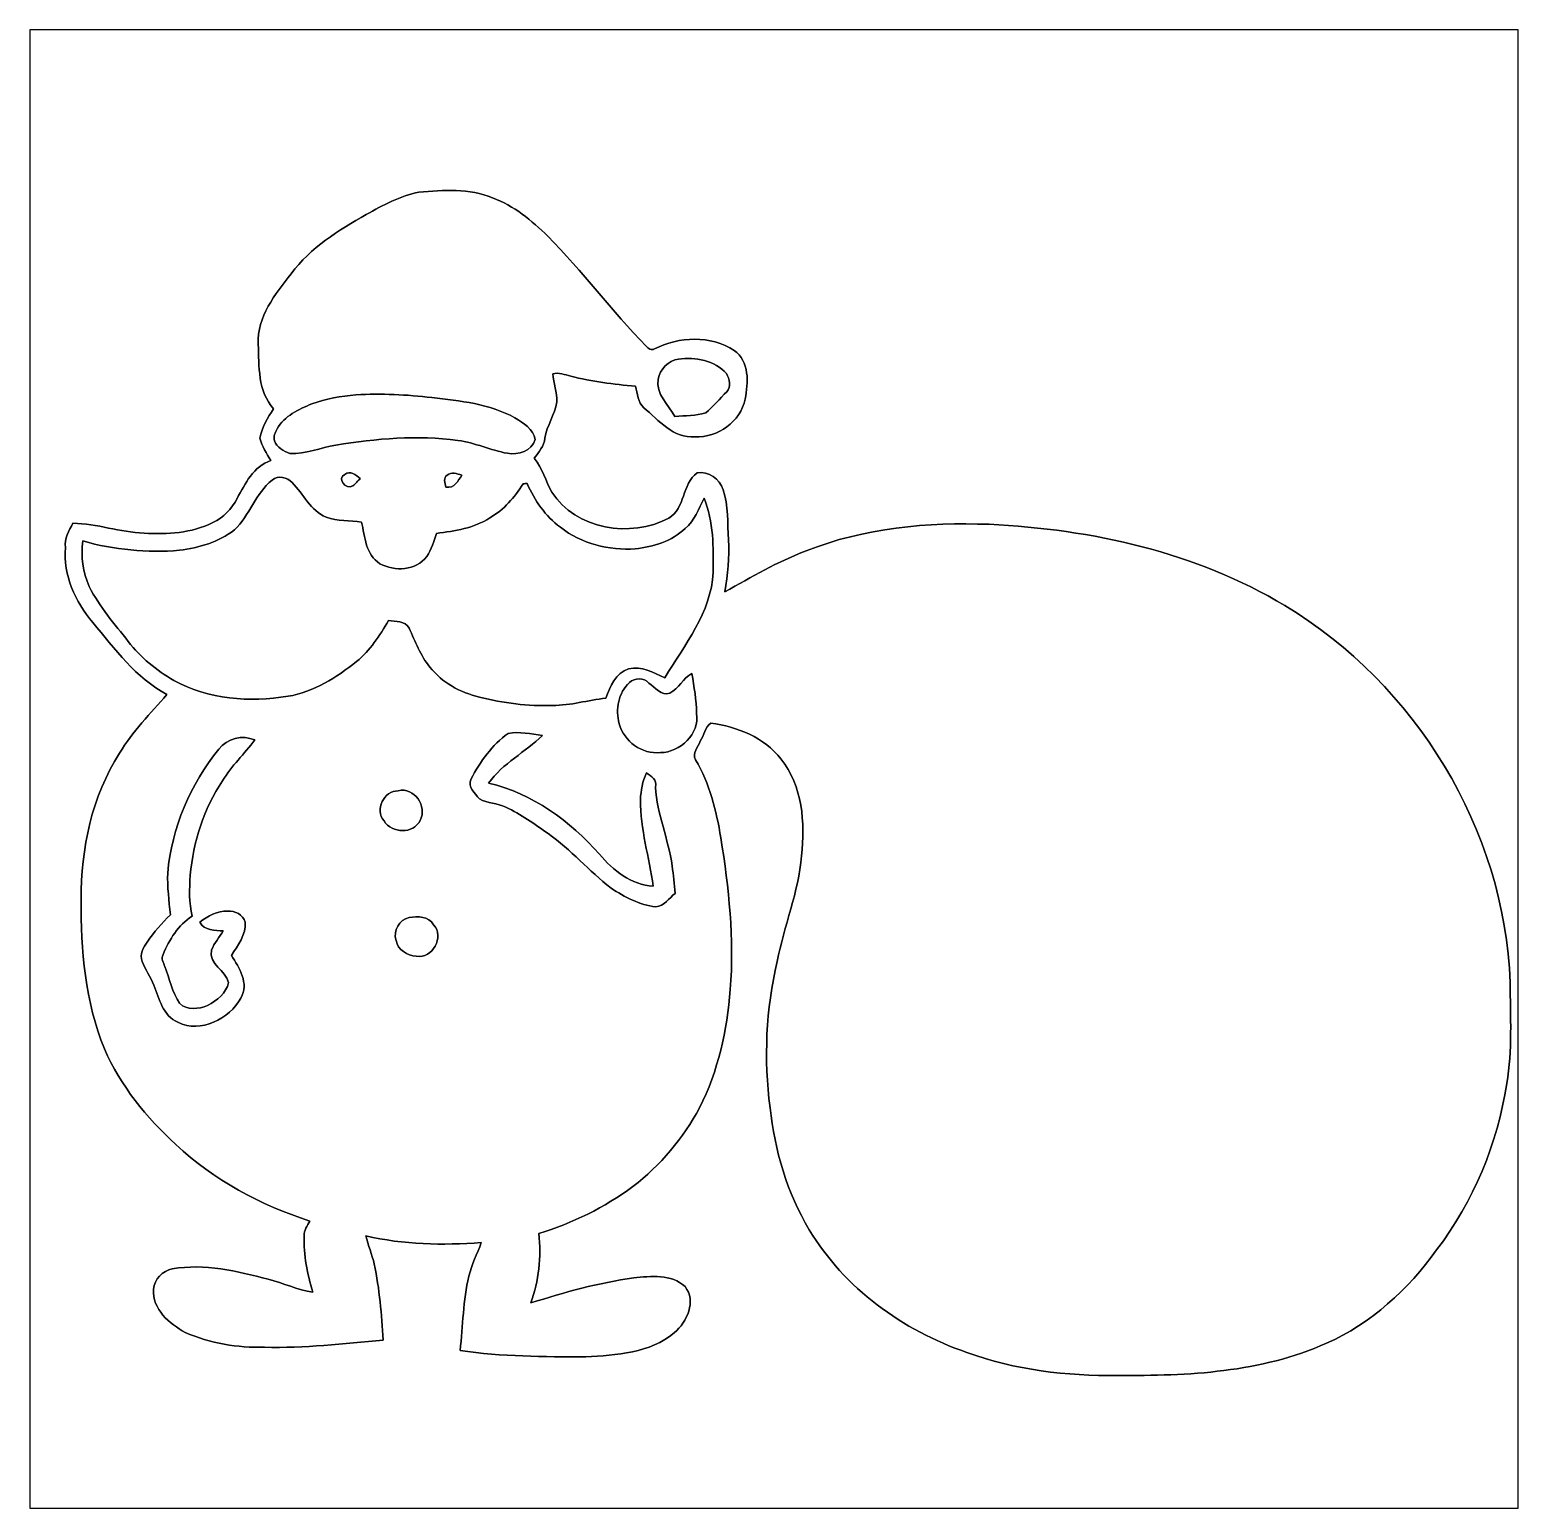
# Model space of a CAD drawing. Header units: centimetres. Extents: x -16.8 to 16.8, y -16.7 to 16.7.
import ezdxf

# ---------------------------------------------------------------- set-up
doc = ezdxf.new("R2010")
doc.units = ezdxf.units.CM
doc.header["$MEASUREMENT"] = 0
doc.layers.add('Layer 1', color=7, linetype='Continuous')

msp = doc.modelspace()

# ---------------------------------------------------------------- linework, layer by layer
at = {"layer": 'Layer 1', "color": 7}
for points, knots in [([(-16.77458, 16.66875), (-16.77458, 16.66875), (16.77458, 16.66875), (16.77458, 16.66875), (16.77458, 16.66875), (16.77458, 16.66875), (16.77458, -16.66875), (16.77458, -16.66875), (16.77458, -16.66875), (16.77458, -16.66875), (-16.77458, -16.66875), (-16.77458, -16.66875), (-16.77458, -16.66875), (-16.77458, -16.66875), (-16.77458, 16.66875), (-16.77458, 16.66875), (-16.77458, 16.66875), (-16.77458, 16.66875), (-16.77458, 16.66875), (-16.77458, 16.66875)], [0, 0, 0, 0, 0.16666667, 0.16666667, 0.16666667, 0.16666667, 0.33333333, 0.33333333, 0.33333333, 0.33333333, 0.5, 0.5, 0.5, 0.5, 0.66666667, 0.66666667, 0.66666667, 0.66666667, 1, 1, 1, 1]), ([(-8.00206, 13.00868), (-8.42574, 12.92013), (-8.8138, 12.71164), (-9.18951, 12.50421), (-9.18951, 12.50421), (-9.81675, 12.14826), (-10.45034, 11.75703), (-10.88461, 11.16683), (-10.88461, 11.16683), (-11.24479, 10.70645), (-11.65401, 10.19916), (-11.62438, 9.57862), (-11.62438, 9.57862), (-11.60815, 9.08544), (-11.63673, 8.51464), (-11.27901, 8.12236), (-11.27901, 8.12236), (-11.41377, 7.9188), (-11.54218, 7.70502), (-11.58593, 7.46019), (-11.58593, 7.46019), (-11.54324, 7.27569), (-11.43423, 7.118), (-11.3411, 6.95572), (-11.3411, 6.95572), (-11.72916, 6.8259), (-11.92142, 6.43855), (-12.10028, 6.09953), (-12.10028, 6.09953), (-12.21811, 5.86528), (-12.41072, 5.6709), (-12.64779, 5.55766), (-12.64779, 5.55766), (-13.12369, 5.31213), (-13.67473, 5.29061), (-14.1986, 5.31742), (-14.1986, 5.31742), (-14.74011, 5.33612), (-15.25799, 5.53473), (-15.80092, 5.54073), (-15.80092, 5.54073), (-15.89299, 5.37175), (-16.00447, 5.19712), (-15.96919, 4.99251), (-15.96919, 4.99251), (-16.03163, 4.36809), (-15.74553, 3.77366), (-15.35606, 3.30588), (-15.35606, 3.30588), (-14.85441, 2.7118), (-14.38769, 2.05105), (-13.68284, 1.68028), (-13.68284, 1.68028), (-14.0522, 1.25095), (-14.46107, 0.84984), (-14.74929, 0.35666), (-14.74929, 0.35666), (-15.37829, -0.61701), (-15.62312, -1.79811), (-15.6143, -2.94569), (-15.6143, -2.94569), (-15.62664, -4.08129), (-15.52363, -5.24722), (-15.09254, -6.30943), (-15.09254, -6.30943), (-14.72847, -7.14093), (-14.14604, -7.85989), (-13.4807, -8.47055), (-13.4807, -8.47055), (-12.62768, -9.27135), (-11.56935, -9.83086), (-10.46304, -10.19387), (-10.46304, -10.19387), (-10.52301, -10.29935), (-10.59427, -10.40271), (-10.59109, -10.53218), (-10.59109, -10.53218), (-10.60591, -10.96151), (-10.51913, -11.38626), (-10.39283, -11.79477), (-10.39283, -11.79477), (-10.73997, -11.74538), (-11.06205, -11.59334), (-11.40001, -11.5062), (-11.40001, -11.5062), (-12.10275, -11.32346), (-12.83229, -11.14213), (-13.56184, -11.27196), (-13.56184, -11.27196), (-13.7795, -11.31711), (-13.96788, -11.50585), (-13.98693, -11.73092), (-13.98693, -11.73092), (-14.01833, -12.17507), (-13.6271, -12.51338), (-13.26868, -12.70282), (-13.26868, -12.70282), (-12.71199, -12.95788), (-12.09181, -13.04854), (-11.48292, -13.03831), (-11.48292, -13.03831), (-10.58898, -13.05807), (-9.69857, -12.96529), (-8.80992, -12.87709), (-8.80992, -12.87709), (-8.84343, -12.30171), (-8.89106, -11.72527), (-9.00994, -11.16048), (-9.00994, -11.16048), (-9.0611, -10.94458), (-9.14718, -10.73926), (-9.20327, -10.52477), (-9.20327, -10.52477), (-8.35096, -10.72832), (-7.46795, -10.74032), (-6.59765, -10.67964), (-6.59765, -10.67964), (-6.69078, -10.93117), (-6.81214, -11.17318), (-6.87705, -11.43494), (-6.87705, -11.43494), (-7.01005, -11.98386), (-7.0104, -12.55254), (-7.07425, -13.11134), (-7.07425, -13.11134), (-6.13728, -13.25633), (-5.18513, -13.24786), (-4.23933, -13.25845), (-4.23933, -13.25845), (-3.55565, -13.21223), (-2.79506, -13.17484), (-2.24649, -12.71094), (-2.24649, -12.71094), (-1.96039, -12.47493), (-1.74625, -11.99621), (-2.00484, -11.67059), (-2.00484, -11.67059), (-2.31105, -11.38096), (-2.77954, -11.43917), (-3.1623, -11.47339), (-3.1623, -11.47339), (-3.95182, -11.58452), (-4.72299, -11.79936), (-5.48181, -12.03995), (-5.48181, -12.03995), (-5.30119, -11.53901), (-5.23981, -11.0042), (-5.3019, -10.47397), (-5.3019, -10.47397), (-4.54378, -10.23832), (-3.81811, -9.89048), (-3.18029, -9.41529), (-3.18029, -9.41529), (-2.56011, -8.93833), (-2.04893, -8.32485), (-1.67711, -7.63729), (-1.67711, -7.63729), (-1.25342, -6.8132), (-1.06327, -5.88963), (-0.98425, -4.97276), (-0.98425, -4.97276), (-0.89747, -3.82834), (-1.01565, -2.6797), (-1.19909, -1.55046), (-1.19909, -1.55046), (-1.29893, -0.94051), (-1.45274, -0.32844), (-1.76601, 0.20955), (-1.76601, 0.20955), (-1.85596, 0.35384), (-1.70286, 0.49706), (-1.66123, 0.62936), (-1.66123, 0.62936), (-1.57656, 0.75812), (-1.55328, 0.94086), (-1.4224, 1.03505), (-1.4224, 1.03505), (-0.83009, 0.95285), (-0.21908, 0.7112), (0.15769, 0.22684), (0.15769, 0.22684), (0.64594, -0.37994), (0.70132, -1.21356), (0.62159, -1.95827), (0.62159, -1.95827), (0.55457, -2.77742), (0.22507, -3.54013), (0.07267, -4.34269), (0.07267, -4.34269), (-0.18733, -5.41831), (-0.22825, -6.54015), (-0.08996, -7.63658), (-0.08996, -7.63658), (0.01905, -8.59861), (0.28963, -9.55675), (0.79622, -10.38789), (0.79622, -10.38789), (1.58291, -11.71152), (2.90442, -12.65802), (4.34622, -13.15579), (4.34622, -13.15579), (5.43137, -13.54808), (6.59306, -13.69483), (7.74347, -13.67226), (7.74347, -13.67226), (9.33062, -13.68813), (10.98056, -13.60805), (12.452, -12.94977), (12.452, -12.94977), (13.46059, -12.50244), (14.29456, -11.73198), (14.93555, -10.84439), (14.93555, -10.84439), (15.76246, -9.74972), (16.31456, -8.44762), (16.51459, -7.08978), (16.51459, -7.08978), (16.64406, -6.33871), (16.59643, -5.57283), (16.59326, -4.81471), (16.59326, -4.81471), (16.46908, -1.36737), (14.46142, 1.91347), (11.51714, 3.68476), (11.51714, 3.68476), (9.51371, 4.88879), (7.16703, 5.40456), (4.8514, 5.51709), (4.8514, 5.51709), (3.45722, 5.56719), (2.03059, 5.43913), (0.72496, 4.91808), (0.72496, 4.91808), (0.0829, 4.67677), (-0.50941, 4.32753), (-1.10596, 3.99309), (-1.10596, 3.99309), (-1.05093, 4.38221), (-0.99766, 4.77555), (-1.02588, 5.16925), (-1.02588, 5.16925), (-1.05657, 5.5439), (-1.01918, 5.93725), (-1.14829, 6.29708), (-1.14829, 6.29708), (-1.22026, 6.54332), (-1.47532, 6.725), (-1.73461, 6.67949), (-1.73461, 6.67949), (-2.07892, 6.42302), (-1.99355, 5.87657), (-2.37349, 5.65503), (-2.37349, 5.65503), (-3.23109, 5.20418), (-4.46476, 5.39221), (-5.00627, 6.24311), (-5.00627, 6.24311), (-5.14844, 6.49287), (-5.22005, 6.77933), (-5.40209, 7.00652), (-5.40209, 7.00652), (-5.30225, 7.14587), (-5.17984, 7.27992), (-5.16678, 7.46054), (-5.16678, 7.46054), (-5.11669, 7.74559), (-4.94206, 7.98901), (-4.89656, 8.27546), (-4.89656, 8.27546), (-4.89197, 8.49242), (-4.96464, 8.6995), (-4.98757, 8.91293), (-4.98757, 8.91293), (-4.85105, 8.94715), (-4.71417, 8.88718), (-4.58258, 8.86001), (-4.58258, 8.86001), (-4.10492, 8.73513), (-3.61421, 8.67551), (-3.12349, 8.63141), (-3.12349, 8.63141), (-3.07728, 8.46631), (-3.07269, 8.26664), (-2.9337, 8.14529), (-2.9337, 8.14529), (-2.59997, 7.86694), (-2.26307, 7.4482), (-1.78082, 7.49265), (-1.78082, 7.49265), (-1.26577, 7.46654), (-0.75177, 7.82743), (-0.65123, 8.34178), (-0.65123, 8.34178), (-0.57644, 8.71396), (-0.55033, 9.18845), (-0.89711, 9.43963), (-0.89711, 9.43963), (-1.42628, 9.78394), (-2.14348, 9.75607), (-2.69346, 9.47138), (-2.69346, 9.47138), (-2.76437, 9.42834), (-2.83175, 9.48937), (-2.88361, 9.53276), (-2.88361, 9.53276), (-3.65407, 10.33004), (-4.32012, 11.22116), (-5.09552, 12.01385), (-5.09552, 12.01385), (-5.46418, 12.36063), (-5.85823, 12.70917), (-6.34471, 12.87604), (-6.34471, 12.87604), (-6.86611, 13.10076), (-7.45102, 13.05172), (-8.00206, 13.00868)], [0, 0, 0, 0, 0.0125, 0.0125, 0.0125, 0.0125, 0.025, 0.025, 0.025, 0.025, 0.0375, 0.0375, 0.0375, 0.0375, 0.05, 0.05, 0.05, 0.05, 0.0625, 0.0625, 0.0625, 0.0625, 0.075, 0.075, 0.075, 0.075, 0.0875, 0.0875, 0.0875, 0.0875, 0.1, 0.1, 0.1, 0.1, 0.1125, 0.1125, 0.1125, 0.1125, 0.125, 0.125, 0.125, 0.125, 0.1375, 0.1375, 0.1375, 0.1375, 0.15, 0.15, 0.15, 0.15, 0.1625, 0.1625, 0.1625, 0.1625, 0.175, 0.175, 0.175, 0.175, 0.1875, 0.1875, 0.1875, 0.1875, 0.2, 0.2, 0.2, 0.2, 0.2125, 0.2125, 0.2125, 0.2125, 0.225, 0.225, 0.225, 0.225, 0.2375, 0.2375, 0.2375, 0.2375, 0.25, 0.25, 0.25, 0.25, 0.2625, 0.2625, 0.2625, 0.2625, 0.275, 0.275, 0.275, 0.275, 0.2875, 0.2875, 0.2875, 0.2875, 0.3, 0.3, 0.3, 0.3, 0.3125, 0.3125, 0.3125, 0.3125, 0.325, 0.325, 0.325, 0.325, 0.3375, 0.3375, 0.3375, 0.3375, 0.35, 0.35, 0.35, 0.35, 0.3625, 0.3625, 0.3625, 0.3625, 0.375, 0.375, 0.375, 0.375, 0.3875, 0.3875, 0.3875, 0.3875, 0.4, 0.4, 0.4, 0.4, 0.4125, 0.4125, 0.4125, 0.4125, 0.425, 0.425, 0.425, 0.425, 0.4375, 0.4375, 0.4375, 0.4375, 0.45, 0.45, 0.45, 0.45, 0.4625, 0.4625, 0.4625, 0.4625, 0.475, 0.475, 0.475, 0.475, 0.4875, 0.4875, 0.4875, 0.4875, 0.5, 0.5, 0.5, 0.5, 0.5125, 0.5125, 0.5125, 0.5125, 0.525, 0.525, 0.525, 0.525, 0.5375, 0.5375, 0.5375, 0.5375, 0.55, 0.55, 0.55, 0.55, 0.5625, 0.5625, 0.5625, 0.5625, 0.575, 0.575, 0.575, 0.575, 0.5875, 0.5875, 0.5875, 0.5875, 0.6, 0.6, 0.6, 0.6, 0.6125, 0.6125, 0.6125, 0.6125, 0.625, 0.625, 0.625, 0.625, 0.6375, 0.6375, 0.6375, 0.6375, 0.65, 0.65, 0.65, 0.65, 0.6625, 0.6625, 0.6625, 0.6625, 0.675, 0.675, 0.675, 0.675, 0.6875, 0.6875, 0.6875, 0.6875, 0.7, 0.7, 0.7, 0.7, 0.7125, 0.7125, 0.7125, 0.7125, 0.725, 0.725, 0.725, 0.725, 0.7375, 0.7375, 0.7375, 0.7375, 0.75, 0.75, 0.75, 0.75, 0.7625, 0.7625, 0.7625, 0.7625, 0.775, 0.775, 0.775, 0.775, 0.7875, 0.7875, 0.7875, 0.7875, 0.8, 0.8, 0.8, 0.8, 0.8125, 0.8125, 0.8125, 0.8125, 0.825, 0.825, 0.825, 0.825, 0.8375, 0.8375, 0.8375, 0.8375, 0.85, 0.85, 0.85, 0.85, 0.8625, 0.8625, 0.8625, 0.8625, 0.875, 0.875, 0.875, 0.875, 0.8875, 0.8875, 0.8875, 0.8875, 0.9, 0.9, 0.9, 0.9, 0.9125, 0.9125, 0.9125, 0.9125, 0.925, 0.925, 0.925, 0.925, 0.9375, 0.9375, 0.9375, 0.9375, 0.95, 0.95, 0.95, 0.95, 0.9625, 0.9625, 0.9625, 0.9625, 0.975, 0.975, 0.975, 0.975, 1, 1, 1, 1]), ([(-2.15477, 9.24278), (-1.77377, 9.2964), (-1.33632, 9.21067), (-1.06821, 8.91646), (-1.06821, 8.91646), (-1.00189, 8.79687), (-0.95603, 8.61483), (-1.06292, 8.50653), (-1.06292, 8.50653), (-1.22696, 8.35519), (-1.36066, 8.16857), (-1.53988, 8.03451), (-1.53988, 8.03451), (-1.76036, 7.95443), (-2.00237, 7.97066), (-2.23273, 7.94949), (-2.23273, 7.94949), (-2.38019, 8.21761), (-2.66947, 8.45256), (-2.61338, 8.78981), (-2.61338, 8.78981), (-2.56858, 9.01206), (-2.38372, 9.21032), (-2.15477, 9.24278)], [0, 0, 0, 0, 0.14285714, 0.14285714, 0.14285714, 0.14285714, 0.28571429, 0.28571429, 0.28571429, 0.28571429, 0.42857143, 0.42857143, 0.42857143, 0.42857143, 0.57142857, 0.57142857, 0.57142857, 0.57142857, 0.71428571, 0.71428571, 0.71428571, 0.71428571, 1, 1, 1, 1]), ([(-9.42269, 8.43421), (-8.85119, 8.47372), (-8.27793, 8.44021), (-7.70961, 8.3753), (-7.70961, 8.3753), (-7.07249, 8.30439), (-6.41138, 8.23207), (-5.83953, 7.91951), (-5.83953, 7.91951), (-5.65432, 7.80803), (-5.41973, 7.66022), (-5.38268, 7.42879), (-5.38268, 7.42879), (-5.45888, 7.17056), (-5.76404, 7.0739), (-6.00851, 7.1187), (-6.00851, 7.1187), (-6.38775, 7.18749), (-6.74158, 7.35647), (-7.12435, 7.40869), (-7.12435, 7.40869), (-8.04016, 7.53039), (-8.96902, 7.45314), (-9.87637, 7.30109), (-9.87637, 7.30109), (-10.22385, 7.24747), (-10.55476, 7.09436), (-10.91248, 7.11165), (-10.91248, 7.11165), (-11.05394, 7.16492), (-11.20669, 7.25135), (-11.2589, 7.40269), (-11.2589, 7.40269), (-11.2843, 7.49512), (-11.2462, 7.59248), (-11.19893, 7.67151), (-11.19893, 7.67151), (-11.03418, 7.96431), (-10.71421, 8.10719), (-10.41929, 8.23242), (-10.41929, 8.23242), (-10.09968, 8.3499), (-9.76136, 8.40811), (-9.42269, 8.43421)], [0, 0, 0, 0, 0.08333333, 0.08333333, 0.08333333, 0.08333333, 0.16666667, 0.16666667, 0.16666667, 0.16666667, 0.25, 0.25, 0.25, 0.25, 0.33333333, 0.33333333, 0.33333333, 0.33333333, 0.41666667, 0.41666667, 0.41666667, 0.41666667, 0.5, 0.5, 0.5, 0.5, 0.58333333, 0.58333333, 0.58333333, 0.58333333, 0.66666667, 0.66666667, 0.66666667, 0.66666667, 0.75, 0.75, 0.75, 0.75, 0.83333333, 0.83333333, 0.83333333, 0.83333333, 1, 1, 1, 1]), ([(-9.67246, 6.63963), (-9.55287, 6.74194), (-9.41952, 6.63081), (-9.32427, 6.5532), (-9.32427, 6.5532), (-9.37824, 6.49534), (-9.42799, 6.43149), (-9.49325, 6.38563), (-9.49325, 6.38563), (-9.64812, 6.27874), (-9.8679, 6.56308), (-9.67246, 6.63963)], [0, 0, 0, 0, 0.25, 0.25, 0.25, 0.25, 0.5, 0.5, 0.5, 0.5, 1, 1, 1, 1]), ([(-7.36459, 6.62517), (-7.2711, 6.7123), (-7.14304, 6.65586), (-7.03862, 6.62552), (-7.03862, 6.62552), (-7.11941, 6.49711), (-7.20372, 6.31896), (-7.39599, 6.35706), (-7.39599, 6.35706), (-7.40798, 6.44913), (-7.46689, 6.57154), (-7.36459, 6.62517)], [0, 0, 0, 0, 0.25, 0.25, 0.25, 0.25, 0.5, 0.5, 0.5, 0.5, 1, 1, 1, 1]), ([(-11.31358, 6.51616), (-11.17776, 6.62411), (-10.97562, 6.5786), (-10.86273, 6.45936), (-10.86273, 6.45936), (-10.60274, 6.20113), (-10.45316, 5.82718), (-10.09438, 5.67655), (-10.09438, 5.67655), (-9.83862, 5.58588), (-9.56063, 5.60246), (-9.29393, 5.56824), (-9.29393, 5.56824), (-9.2262, 5.24051), (-9.19833, 4.82706), (-8.88153, 4.62915), (-8.88153, 4.62915), (-8.55098, 4.44747), (-8.06803, 4.47393), (-7.82638, 4.78966), (-7.82638, 4.78966), (-7.72019, 4.94841), (-7.6708, 5.13397), (-7.60624, 5.31142), (-7.60624, 5.31142), (-7.19208, 5.3654), (-6.76204, 5.43137), (-6.40398, 5.66279), (-6.40398, 5.66279), (-6.0893, 5.84623), (-5.84235, 6.12528), (-5.65291, 6.4329), (-5.65291, 6.4329), (-5.63104, 6.43361), (-5.58729, 6.43502), (-5.56507, 6.43572), (-5.56507, 6.43572), (-5.39468, 6.05543), (-5.15338, 5.70054), (-4.81436, 5.45218), (-4.81436, 5.45218), (-4.34481, 5.07048), (-3.72004, 4.93607), (-3.12632, 4.96182), (-3.12632, 4.96182), (-2.72274, 5.01509), (-2.30011, 5.12974), (-2.00201, 5.42466), (-2.00201, 5.42466), (-1.78223, 5.59576), (-1.70356, 5.86881), (-1.57551, 6.10411), (-1.57551, 6.10411), (-1.35819, 5.5813), (-1.36666, 4.98863), (-1.36807, 4.43301), (-1.36807, 4.43301), (-1.42205, 3.52672), (-2.01013, 2.79929), (-2.46168, 2.05564), (-2.46168, 2.05564), (-2.71498, 2.16711), (-2.98979, 2.33327), (-3.27766, 2.25637), (-3.27766, 2.25637), (-3.57434, 2.15935), (-3.69076, 1.86231), (-3.78848, 1.59738), (-3.78848, 1.59738), (-4.19029, 1.54834), (-4.58435, 1.43651), (-4.9911, 1.43016), (-4.9911, 1.43016), (-5.54602, 1.41464), (-6.1027, 1.48308), (-6.63963, 1.62066), (-6.63963, 1.62066), (-7.06896, 1.72438), (-7.4803, 1.94804), (-7.75653, 2.29799), (-7.75653, 2.29799), (-7.9689, 2.55764), (-8.08214, 2.8769), (-8.22607, 3.17571), (-8.22607, 3.17571), (-8.30862, 3.35033), (-8.53264, 3.31576), (-8.69139, 3.3461), (-8.69139, 3.3461), (-8.88683, 3.00849), (-9.10202, 2.67159), (-9.40964, 2.42535), (-9.40964, 2.42535), (-9.86049, 2.06128), (-10.37167, 1.73567), (-10.9534, 1.64006), (-10.9534, 1.64006), (-11.8177, 1.4986), (-12.74974, 1.56739), (-13.52868, 1.99425), (-13.52868, 1.99425), (-13.9192, 2.22179), (-14.27656, 2.51425), (-14.5542, 2.87302), (-14.5542, 2.87302), (-14.86464, 3.27237), (-15.20543, 3.65725), (-15.43262, 4.11268), (-15.43262, 4.11268), (-15.58114, 4.43336), (-15.62418, 4.7939), (-15.57937, 5.14244), (-15.57937, 5.14244), (-14.87205, 4.9403), (-14.13193, 4.8708), (-13.3985, 4.93219), (-13.3985, 4.93219), (-12.96035, 4.98969), (-12.51691, 5.11493), (-12.16272, 5.39044), (-12.16272, 5.39044), (-11.817, 5.71641), (-11.68682, 6.21347), (-11.31358, 6.51616)], [0, 0, 0, 0, 0.03125, 0.03125, 0.03125, 0.03125, 0.0625, 0.0625, 0.0625, 0.0625, 0.09375, 0.09375, 0.09375, 0.09375, 0.125, 0.125, 0.125, 0.125, 0.15625, 0.15625, 0.15625, 0.15625, 0.1875, 0.1875, 0.1875, 0.1875, 0.21875, 0.21875, 0.21875, 0.21875, 0.25, 0.25, 0.25, 0.25, 0.28125, 0.28125, 0.28125, 0.28125, 0.3125, 0.3125, 0.3125, 0.3125, 0.34375, 0.34375, 0.34375, 0.34375, 0.375, 0.375, 0.375, 0.375, 0.40625, 0.40625, 0.40625, 0.40625, 0.4375, 0.4375, 0.4375, 0.4375, 0.46875, 0.46875, 0.46875, 0.46875, 0.5, 0.5, 0.5, 0.5, 0.53125, 0.53125, 0.53125, 0.53125, 0.5625, 0.5625, 0.5625, 0.5625, 0.59375, 0.59375, 0.59375, 0.59375, 0.625, 0.625, 0.625, 0.625, 0.65625, 0.65625, 0.65625, 0.65625, 0.6875, 0.6875, 0.6875, 0.6875, 0.71875, 0.71875, 0.71875, 0.71875, 0.75, 0.75, 0.75, 0.75, 0.78125, 0.78125, 0.78125, 0.78125, 0.8125, 0.8125, 0.8125, 0.8125, 0.84375, 0.84375, 0.84375, 0.84375, 0.875, 0.875, 0.875, 0.875, 0.90625, 0.90625, 0.90625, 0.90625, 0.9375, 0.9375, 0.9375, 0.9375, 1, 1, 1, 1]), ([(-2.34703, 1.70886), (-2.14771, 1.81575), (-2.04999, 2.04399), (-1.85032, 2.15265), (-1.85032, 2.15265), (-1.79952, 1.85491), (-1.74872, 1.5554), (-1.74696, 1.25236), (-1.74696, 1.25236), (-1.6704, 0.79128), (-2.11773, 0.37394), (-2.5587, 0.37006), (-2.5587, 0.37006), (-2.97674, 0.32914), (-3.38455, 0.61913), (-3.48897, 1.022), (-3.48897, 1.022), (-3.58105, 1.34161), (-3.50626, 1.72156), (-3.25684, 1.95121), (-3.25684, 1.95121), (-3.13972, 2.06128), (-2.93123, 2.0634), (-2.82363, 1.93746), (-2.82363, 1.93746), (-2.6864, 1.83938), (-2.53894, 1.64536), (-2.34703, 1.70886)], [0, 0, 0, 0, 0.125, 0.125, 0.125, 0.125, 0.25, 0.25, 0.25, 0.25, 0.375, 0.375, 0.375, 0.375, 0.5, 0.5, 0.5, 0.5, 0.625, 0.625, 0.625, 0.625, 0.75, 0.75, 0.75, 0.75, 1, 1, 1, 1]), ([(-12.51409, 0.44909), (-12.32323, 0.68933), (-11.98704, 0.77717), (-11.70234, 0.65511), (-11.70234, 0.65511), (-11.93553, 0.34008), (-12.22904, 0.07197), (-12.42942, -0.26811), (-12.42942, -0.26811), (-12.85663, -0.89711), (-13.08841, -1.64324), (-13.1572, -2.39713), (-13.1572, -2.39713), (-13.17907, -2.70404), (-13.18613, -3.01837), (-13.1131, -3.31964), (-13.1131, -3.31964), (-13.4366, -3.51437), (-13.62357, -3.84845), (-13.77103, -4.18394), (-13.77103, -4.18394), (-13.8176, -4.2732), (-13.7608, -4.36704), (-13.73152, -4.4517), (-13.73152, -4.4517), (-13.61863, -4.72757), (-13.56924, -5.03379), (-13.39674, -5.2832), (-13.39674, -5.2832), (-13.23587, -5.45289), (-12.96211, -5.41161), (-12.76491, -5.33188), (-12.76491, -5.33188), (-12.55995, -5.22005), (-12.34369, -5.05636), (-12.29572, -4.81506), (-12.29572, -4.81506), (-12.35569, -4.53355), (-12.74868, -4.41007), (-12.67601, -4.07988), (-12.67601, -4.07988), (-12.62063, -3.91971), (-12.49468, -3.79695), (-12.41284, -3.6509), (-12.41284, -3.6509), (-12.6044, -3.64137), (-12.83441, -3.64913), (-12.94095, -3.4544), (-12.94095, -3.4544), (-12.75927, -3.32105), (-12.54936, -3.18982), (-12.31336, -3.20534), (-12.31336, -3.20534), (-12.14473, -3.18911), (-11.97046, -3.28859), (-11.9193, -3.45193), (-11.9193, -3.45193), (-11.8939, -3.74191), (-12.09146, -3.97051), (-12.22728, -4.20546), (-12.22728, -4.20546), (-12.05301, -4.48592), (-11.82652, -4.82988), (-12.01561, -5.16502), (-12.01561, -5.16502), (-12.27773, -5.63774), (-12.92013, -5.96653), (-13.43554, -5.71077), (-13.43554, -5.71077), (-13.77456, -5.56613), (-13.8557, -5.18301), (-13.97776, -4.87645), (-13.97776, -4.87645), (-14.04267, -4.68559), (-14.17743, -4.52755), (-14.24164, -4.33705), (-14.24164, -4.33705), (-14.30584, -4.17795), (-14.21589, -4.02343), (-14.12558, -3.90102), (-14.12558, -3.90102), (-13.98164, -3.67242), (-13.79114, -3.47945), (-13.60593, -3.28507), (-13.60593, -3.28507), (-13.63768, -2.97321), (-13.67578, -2.66065), (-13.66485, -2.34703), (-13.66485, -2.34703), (-13.57559, -1.32644), (-13.15473, -0.34537), (-12.51409, 0.44909)], [0, 0, 0, 0, 0.04166667, 0.04166667, 0.04166667, 0.04166667, 0.08333333, 0.08333333, 0.08333333, 0.08333333, 0.125, 0.125, 0.125, 0.125, 0.16666667, 0.16666667, 0.16666667, 0.16666667, 0.20833333, 0.20833333, 0.20833333, 0.20833333, 0.25, 0.25, 0.25, 0.25, 0.29166667, 0.29166667, 0.29166667, 0.29166667, 0.33333333, 0.33333333, 0.33333333, 0.33333333, 0.375, 0.375, 0.375, 0.375, 0.41666667, 0.41666667, 0.41666667, 0.41666667, 0.45833333, 0.45833333, 0.45833333, 0.45833333, 0.5, 0.5, 0.5, 0.5, 0.54166667, 0.54166667, 0.54166667, 0.54166667, 0.58333333, 0.58333333, 0.58333333, 0.58333333, 0.625, 0.625, 0.625, 0.625, 0.66666667, 0.66666667, 0.66666667, 0.66666667, 0.70833333, 0.70833333, 0.70833333, 0.70833333, 0.75, 0.75, 0.75, 0.75, 0.79166667, 0.79166667, 0.79166667, 0.79166667, 0.83333333, 0.83333333, 0.83333333, 0.83333333, 0.875, 0.875, 0.875, 0.875, 0.91666667, 0.91666667, 0.91666667, 0.91666667, 1, 1, 1, 1]), ([(-5.99087, 0.80363), (-5.73828, 0.85019), (-5.47299, 0.78669), (-5.21899, 0.75812), (-5.21899, 0.75812), (-5.60529, 0.38135), (-6.11223, 0.12665), (-6.43184, -0.31679), (-6.43184, -0.31679), (-5.44442, -0.55069), (-4.59458, -1.17016), (-3.93312, -1.92229), (-3.93312, -1.92229), (-3.6262, -2.28706), (-3.21628, -2.60703), (-2.72415, -2.64336), (-2.72415, -2.64336), (-2.8127, -1.99249), (-3.01237, -1.35467), (-3.01025, -0.69286), (-3.01025, -0.69286), (-3.00143, -0.48472), (-2.96192, -0.27764), (-2.87338, -0.08855), (-2.87338, -0.08855), (-2.76719, -0.16228), (-2.62996, -0.24271), (-2.67264, -0.40605), (-2.67264, -0.40605), (-2.6349, -1.01671), (-2.37737, -1.58291), (-2.29588, -2.18581), (-2.29588, -2.18581), (-2.26519, -2.39113), (-2.24931, -2.59715), (-2.23132, -2.80423), (-2.23132, -2.80423), (-2.36326, -2.91253), (-2.47509, -3.09245), (-2.66241, -3.10727), (-2.66241, -3.10727), (-3.03071, -3.06458), (-3.36903, -2.88749), (-3.67312, -2.68464), (-3.67312, -2.68464), (-4.16807, -2.30152), (-4.57729, -1.81751), (-5.09129, -1.45768), (-5.09129, -1.45768), (-5.39679, -1.23896), (-5.70548, -1.02023), (-6.04661, -0.86043), (-6.04661, -0.86043), (-6.23641, -0.77294), (-6.45654, -0.77117), (-6.64104, -0.67451), (-6.64104, -0.67451), (-6.73911, -0.54822), (-6.91021, -0.40746), (-6.82872, -0.22437), (-6.82872, -0.22437), (-6.61952, 0.1651), (-6.35353, 0.54504), (-5.99087, 0.80363)], [0, 0, 0, 0, 0.05882353, 0.05882353, 0.05882353, 0.05882353, 0.11764706, 0.11764706, 0.11764706, 0.11764706, 0.17647059, 0.17647059, 0.17647059, 0.17647059, 0.23529412, 0.23529412, 0.23529412, 0.23529412, 0.29411765, 0.29411765, 0.29411765, 0.29411765, 0.35294118, 0.35294118, 0.35294118, 0.35294118, 0.41176471, 0.41176471, 0.41176471, 0.41176471, 0.47058824, 0.47058824, 0.47058824, 0.47058824, 0.52941176, 0.52941176, 0.52941176, 0.52941176, 0.58823529, 0.58823529, 0.58823529, 0.58823529, 0.64705882, 0.64705882, 0.64705882, 0.64705882, 0.70588235, 0.70588235, 0.70588235, 0.70588235, 0.76470588, 0.76470588, 0.76470588, 0.76470588, 0.82352941, 0.82352941, 0.82352941, 0.82352941, 0.88235294, 0.88235294, 0.88235294, 0.88235294, 1, 1, 1, 1]), ([(-8.46878, -0.49213), (-8.1086, -0.39793), (-7.80662, -0.84526), (-7.9756, -1.15993), (-7.9756, -1.15993), (-8.13012, -1.47249), (-8.61095, -1.45556), (-8.79016, -1.17016), (-8.79016, -1.17016), (-9.01241, -0.91934), (-8.79158, -0.48966), (-8.46878, -0.49213)], [0, 0, 0, 0, 0.25, 0.25, 0.25, 0.25, 0.5, 0.5, 0.5, 0.5, 1, 1, 1, 1]), ([(-8.22184, -3.35104), (-8.0331, -3.3147), (-7.78157, -3.31858), (-7.67433, -3.51155), (-7.67433, -3.51155), (-7.41962, -3.77931), (-7.69973, -4.28837), (-8.06168, -4.22134), (-8.06168, -4.22134), (-8.26311, -4.2104), (-8.48254, -4.07635), (-8.51817, -3.86362), (-8.51817, -3.86362), (-8.58979, -3.64561), (-8.44691, -3.39408), (-8.22184, -3.35104)], [0, 0, 0, 0, 0.2, 0.2, 0.2, 0.2, 0.4, 0.4, 0.4, 0.4, 0.6, 0.6, 0.6, 0.6, 1, 1, 1, 1])]:
    msp.add_open_spline(points, degree=3, knots=knots, dxfattribs=at)
at = {"layer": 'Layer 1', "color": 250}
for points, knots in [([(-8.00206, 13.00868), (-7.45102, 13.05172), (-6.86611, 13.10076), (-6.34471, 12.87604), (-6.34471, 12.87604), (-5.85823, 12.70917), (-5.46418, 12.36063), (-5.09552, 12.01385), (-5.09552, 12.01385), (-4.32012, 11.22116), (-3.65407, 10.33004), (-2.88361, 9.53276), (-2.88361, 9.53276), (-2.83175, 9.48937), (-2.76437, 9.42834), (-2.69346, 9.47138), (-2.69346, 9.47138), (-2.14348, 9.75607), (-1.42628, 9.78394), (-0.89711, 9.43963), (-0.89711, 9.43963), (-0.55033, 9.18845), (-0.57644, 8.71396), (-0.65123, 8.34178), (-0.65123, 8.34178), (-0.75177, 7.82743), (-1.26577, 7.46654), (-1.78082, 7.49265), (-1.78082, 7.49265), (-2.26307, 7.4482), (-2.59997, 7.86694), (-2.9337, 8.14529), (-2.9337, 8.14529), (-3.07269, 8.26664), (-3.07728, 8.46631), (-3.12349, 8.63141), (-3.12349, 8.63141), (-3.61421, 8.67551), (-4.10492, 8.73513), (-4.58258, 8.86001), (-4.58258, 8.86001), (-4.71417, 8.88718), (-4.85105, 8.94715), (-4.98757, 8.91293), (-4.98757, 8.91293), (-4.96464, 8.6995), (-4.89197, 8.49242), (-4.89656, 8.27546), (-4.89656, 8.27546), (-4.94206, 7.98901), (-5.11669, 7.74559), (-5.16678, 7.46054), (-5.16678, 7.46054), (-5.17984, 7.27992), (-5.30225, 7.14587), (-5.40209, 7.00652), (-5.40209, 7.00652), (-5.22005, 6.77933), (-5.14844, 6.49287), (-5.00627, 6.24311), (-5.00627, 6.24311), (-4.46476, 5.39221), (-3.23109, 5.20418), (-2.37349, 5.65503), (-2.37349, 5.65503), (-1.99355, 5.87657), (-2.07892, 6.42302), (-1.73461, 6.67949), (-1.73461, 6.67949), (-1.47532, 6.725), (-1.22026, 6.54332), (-1.14829, 6.29708), (-1.14829, 6.29708), (-1.01918, 5.93725), (-1.05657, 5.5439), (-1.02588, 5.16925), (-1.02588, 5.16925), (-0.99766, 4.77555), (-1.05093, 4.38221), (-1.10596, 3.99309), (-1.10596, 3.99309), (-0.50941, 4.32753), (0.0829, 4.67677), (0.72496, 4.91808), (0.72496, 4.91808), (2.03059, 5.43913), (3.45722, 5.56719), (4.8514, 5.51709), (4.8514, 5.51709), (7.16703, 5.40456), (9.51371, 4.88879), (11.51714, 3.68476), (11.51714, 3.68476), (14.46142, 1.91347), (16.46908, -1.36737), (16.59326, -4.81471), (16.59326, -4.81471), (16.59643, -5.57283), (16.64406, -6.33871), (16.51459, -7.08978), (16.51459, -7.08978), (16.31456, -8.44762), (15.76246, -9.74972), (14.93555, -10.84439), (14.93555, -10.84439), (14.29456, -11.73198), (13.46059, -12.50244), (12.452, -12.94977), (12.452, -12.94977), (10.98056, -13.60805), (9.33062, -13.68813), (7.74347, -13.67226), (7.74347, -13.67226), (6.59306, -13.69483), (5.43137, -13.54808), (4.34622, -13.15579), (4.34622, -13.15579), (2.90442, -12.65802), (1.58291, -11.71152), (0.79622, -10.38789), (0.79622, -10.38789), (0.28963, -9.55675), (0.01905, -8.59861), (-0.08996, -7.63658), (-0.08996, -7.63658), (-0.22825, -6.54015), (-0.18733, -5.41831), (0.07267, -4.34269), (0.07267, -4.34269), (0.22507, -3.54013), (0.55457, -2.77742), (0.62159, -1.95827), (0.62159, -1.95827), (0.70132, -1.21356), (0.64594, -0.37994), (0.15769, 0.22684), (0.15769, 0.22684), (-0.21908, 0.7112), (-0.83009, 0.95285), (-1.4224, 1.03505), (-1.4224, 1.03505), (-1.55328, 0.94086), (-1.57656, 0.75812), (-1.66123, 0.62936), (-1.66123, 0.62936), (-1.70286, 0.49706), (-1.85596, 0.35384), (-1.76601, 0.20955), (-1.76601, 0.20955), (-1.45274, -0.32844), (-1.29893, -0.94051), (-1.19909, -1.55046), (-1.19909, -1.55046), (-1.01565, -2.6797), (-0.89747, -3.82834), (-0.98425, -4.97276), (-0.98425, -4.97276), (-1.06327, -5.88963), (-1.25342, -6.8132), (-1.67711, -7.63729), (-1.67711, -7.63729), (-2.04893, -8.32485), (-2.56011, -8.93833), (-3.18029, -9.41529), (-3.18029, -9.41529), (-3.81811, -9.89048), (-4.54378, -10.23832), (-5.3019, -10.47397), (-5.3019, -10.47397), (-5.23981, -11.0042), (-5.30119, -11.53901), (-5.48181, -12.03995), (-5.48181, -12.03995), (-4.72299, -11.79936), (-3.95182, -11.58452), (-3.1623, -11.47339), (-3.1623, -11.47339), (-2.77954, -11.43917), (-2.31105, -11.38096), (-2.00484, -11.67059), (-2.00484, -11.67059), (-1.74625, -11.99621), (-1.96039, -12.47493), (-2.24649, -12.71094), (-2.24649, -12.71094), (-2.79506, -13.17484), (-3.55565, -13.21223), (-4.23933, -13.25845), (-4.23933, -13.25845), (-5.18513, -13.24786), (-6.13728, -13.25633), (-7.07425, -13.11134), (-7.07425, -13.11134), (-7.0104, -12.55254), (-7.01005, -11.98386), (-6.87705, -11.43494), (-6.87705, -11.43494), (-6.81214, -11.17318), (-6.69078, -10.93117), (-6.59765, -10.67964), (-6.59765, -10.67964), (-7.46795, -10.74032), (-8.35096, -10.72832), (-9.20327, -10.52477), (-9.20327, -10.52477), (-9.14718, -10.73926), (-9.0611, -10.94458), (-9.00994, -11.16048), (-9.00994, -11.16048), (-8.89106, -11.72527), (-8.84343, -12.30171), (-8.80992, -12.87709), (-8.80992, -12.87709), (-9.69857, -12.96529), (-10.58898, -13.05807), (-11.48292, -13.03831), (-11.48292, -13.03831), (-12.09181, -13.04854), (-12.71199, -12.95788), (-13.26868, -12.70282), (-13.26868, -12.70282), (-13.6271, -12.51338), (-14.01833, -12.17507), (-13.98693, -11.73092), (-13.98693, -11.73092), (-13.96788, -11.50585), (-13.7795, -11.31711), (-13.56184, -11.27196), (-13.56184, -11.27196), (-12.83229, -11.14213), (-12.10275, -11.32346), (-11.40001, -11.5062), (-11.40001, -11.5062), (-11.06205, -11.59334), (-10.73997, -11.74538), (-10.39283, -11.79477), (-10.39283, -11.79477), (-10.51913, -11.38626), (-10.60591, -10.96151), (-10.59109, -10.53218), (-10.59109, -10.53218), (-10.59427, -10.40271), (-10.52301, -10.29935), (-10.46304, -10.19387), (-10.46304, -10.19387), (-11.56935, -9.83086), (-12.62768, -9.27135), (-13.4807, -8.47055), (-13.4807, -8.47055), (-14.14604, -7.85989), (-14.72847, -7.14093), (-15.09254, -6.30943), (-15.09254, -6.30943), (-15.52363, -5.24722), (-15.62664, -4.08129), (-15.6143, -2.94569), (-15.6143, -2.94569), (-15.62312, -1.79811), (-15.37829, -0.61701), (-14.74929, 0.35666), (-14.74929, 0.35666), (-14.46107, 0.84984), (-14.0522, 1.25095), (-13.68284, 1.68028), (-13.68284, 1.68028), (-14.38769, 2.05105), (-14.85441, 2.7118), (-15.35606, 3.30588), (-15.35606, 3.30588), (-15.74553, 3.77366), (-16.03163, 4.36809), (-15.96919, 4.99251), (-15.96919, 4.99251), (-16.00447, 5.19712), (-15.89299, 5.37175), (-15.80092, 5.54073), (-15.80092, 5.54073), (-15.25799, 5.53473), (-14.74011, 5.33612), (-14.1986, 5.31742), (-14.1986, 5.31742), (-13.67473, 5.29061), (-13.12369, 5.31213), (-12.64779, 5.55766), (-12.64779, 5.55766), (-12.41072, 5.6709), (-12.21811, 5.86528), (-12.10028, 6.09953), (-12.10028, 6.09953), (-11.92142, 6.43855), (-11.72916, 6.8259), (-11.3411, 6.95572), (-11.3411, 6.95572), (-11.43423, 7.118), (-11.54324, 7.27569), (-11.58593, 7.46019), (-11.58593, 7.46019), (-11.54218, 7.70502), (-11.41377, 7.9188), (-11.27901, 8.12236), (-11.27901, 8.12236), (-11.63673, 8.51464), (-11.60815, 9.08544), (-11.62438, 9.57862), (-11.62438, 9.57862), (-11.65401, 10.19916), (-11.24479, 10.70645), (-10.88461, 11.16683), (-10.88461, 11.16683), (-10.45034, 11.75703), (-9.81675, 12.14826), (-9.18951, 12.50421), (-9.18951, 12.50421), (-8.8138, 12.71164), (-8.42574, 12.92013), (-8.00206, 13.00868), (-8.00206, 13.00868), (-8.00206, 13.00868), (-8.00206, 13.00868), (-8.00206, 13.00868)], [0, 0, 0, 0, 0.01234568, 0.01234568, 0.01234568, 0.01234568, 0.02469136, 0.02469136, 0.02469136, 0.02469136, 0.03703704, 0.03703704, 0.03703704, 0.03703704, 0.04938272, 0.04938272, 0.04938272, 0.04938272, 0.0617284, 0.0617284, 0.0617284, 0.0617284, 0.07407407, 0.07407407, 0.07407407, 0.07407407, 0.08641975, 0.08641975, 0.08641975, 0.08641975, 0.09876543, 0.09876543, 0.09876543, 0.09876543, 0.11111111, 0.11111111, 0.11111111, 0.11111111, 0.12345679, 0.12345679, 0.12345679, 0.12345679, 0.13580247, 0.13580247, 0.13580247, 0.13580247, 0.14814815, 0.14814815, 0.14814815, 0.14814815, 0.16049383, 0.16049383, 0.16049383, 0.16049383, 0.17283951, 0.17283951, 0.17283951, 0.17283951, 0.18518519, 0.18518519, 0.18518519, 0.18518519, 0.19753086, 0.19753086, 0.19753086, 0.19753086, 0.20987654, 0.20987654, 0.20987654, 0.20987654, 0.22222222, 0.22222222, 0.22222222, 0.22222222, 0.2345679, 0.2345679, 0.2345679, 0.2345679, 0.24691358, 0.24691358, 0.24691358, 0.24691358, 0.25925926, 0.25925926, 0.25925926, 0.25925926, 0.27160494, 0.27160494, 0.27160494, 0.27160494, 0.28395062, 0.28395062, 0.28395062, 0.28395062, 0.2962963, 0.2962963, 0.2962963, 0.2962963, 0.30864198, 0.30864198, 0.30864198, 0.30864198, 0.32098765, 0.32098765, 0.32098765, 0.32098765, 0.33333333, 0.33333333, 0.33333333, 0.33333333, 0.34567901, 0.34567901, 0.34567901, 0.34567901, 0.35802469, 0.35802469, 0.35802469, 0.35802469, 0.37037037, 0.37037037, 0.37037037, 0.37037037, 0.38271605, 0.38271605, 0.38271605, 0.38271605, 0.39506173, 0.39506173, 0.39506173, 0.39506173, 0.40740741, 0.40740741, 0.40740741, 0.40740741, 0.41975309, 0.41975309, 0.41975309, 0.41975309, 0.43209877, 0.43209877, 0.43209877, 0.43209877, 0.44444444, 0.44444444, 0.44444444, 0.44444444, 0.45679012, 0.45679012, 0.45679012, 0.45679012, 0.4691358, 0.4691358, 0.4691358, 0.4691358, 0.48148148, 0.48148148, 0.48148148, 0.48148148, 0.49382716, 0.49382716, 0.49382716, 0.49382716, 0.50617284, 0.50617284, 0.50617284, 0.50617284, 0.51851852, 0.51851852, 0.51851852, 0.51851852, 0.5308642, 0.5308642, 0.5308642, 0.5308642, 0.54320988, 0.54320988, 0.54320988, 0.54320988, 0.55555556, 0.55555556, 0.55555556, 0.55555556, 0.56790123, 0.56790123, 0.56790123, 0.56790123, 0.58024691, 0.58024691, 0.58024691, 0.58024691, 0.59259259, 0.59259259, 0.59259259, 0.59259259, 0.60493827, 0.60493827, 0.60493827, 0.60493827, 0.61728395, 0.61728395, 0.61728395, 0.61728395, 0.62962963, 0.62962963, 0.62962963, 0.62962963, 0.64197531, 0.64197531, 0.64197531, 0.64197531, 0.65432099, 0.65432099, 0.65432099, 0.65432099, 0.66666667, 0.66666667, 0.66666667, 0.66666667, 0.67901235, 0.67901235, 0.67901235, 0.67901235, 0.69135802, 0.69135802, 0.69135802, 0.69135802, 0.7037037, 0.7037037, 0.7037037, 0.7037037, 0.71604938, 0.71604938, 0.71604938, 0.71604938, 0.72839506, 0.72839506, 0.72839506, 0.72839506, 0.74074074, 0.74074074, 0.74074074, 0.74074074, 0.75308642, 0.75308642, 0.75308642, 0.75308642, 0.7654321, 0.7654321, 0.7654321, 0.7654321, 0.77777778, 0.77777778, 0.77777778, 0.77777778, 0.79012346, 0.79012346, 0.79012346, 0.79012346, 0.80246914, 0.80246914, 0.80246914, 0.80246914, 0.81481481, 0.81481481, 0.81481481, 0.81481481, 0.82716049, 0.82716049, 0.82716049, 0.82716049, 0.83950617, 0.83950617, 0.83950617, 0.83950617, 0.85185185, 0.85185185, 0.85185185, 0.85185185, 0.86419753, 0.86419753, 0.86419753, 0.86419753, 0.87654321, 0.87654321, 0.87654321, 0.87654321, 0.88888889, 0.88888889, 0.88888889, 0.88888889, 0.90123457, 0.90123457, 0.90123457, 0.90123457, 0.91358025, 0.91358025, 0.91358025, 0.91358025, 0.92592593, 0.92592593, 0.92592593, 0.92592593, 0.9382716, 0.9382716, 0.9382716, 0.9382716, 0.95061728, 0.95061728, 0.95061728, 0.95061728, 0.96296296, 0.96296296, 0.96296296, 0.96296296, 0.97530864, 0.97530864, 0.97530864, 0.97530864, 1, 1, 1, 1]), ([(-2.15477, 9.24278), (-2.38372, 9.21032), (-2.56858, 9.01206), (-2.61338, 8.78981), (-2.61338, 8.78981), (-2.66947, 8.45256), (-2.38019, 8.21761), (-2.23273, 7.94949), (-2.23273, 7.94949), (-2.00237, 7.97066), (-1.76036, 7.95443), (-1.53988, 8.03451), (-1.53988, 8.03451), (-1.36066, 8.16857), (-1.22696, 8.35519), (-1.06292, 8.50653), (-1.06292, 8.50653), (-0.95603, 8.61483), (-1.00189, 8.79687), (-1.06821, 8.91646), (-1.06821, 8.91646), (-1.33632, 9.21067), (-1.77377, 9.2964), (-2.15477, 9.24278), (-2.15477, 9.24278), (-2.15477, 9.24278), (-2.15477, 9.24278), (-2.15477, 9.24278)], [0, 0, 0, 0, 0.125, 0.125, 0.125, 0.125, 0.25, 0.25, 0.25, 0.25, 0.375, 0.375, 0.375, 0.375, 0.5, 0.5, 0.5, 0.5, 0.625, 0.625, 0.625, 0.625, 0.75, 0.75, 0.75, 0.75, 1, 1, 1, 1]), ([(-9.42269, 8.43421), (-9.76136, 8.40811), (-10.09968, 8.3499), (-10.41929, 8.23242), (-10.41929, 8.23242), (-10.71421, 8.10719), (-11.03418, 7.96431), (-11.19893, 7.67151), (-11.19893, 7.67151), (-11.2462, 7.59248), (-11.2843, 7.49512), (-11.2589, 7.40269), (-11.2589, 7.40269), (-11.20669, 7.25135), (-11.05394, 7.16492), (-10.91248, 7.11165), (-10.91248, 7.11165), (-10.55476, 7.09436), (-10.22385, 7.24747), (-9.87637, 7.30109), (-9.87637, 7.30109), (-8.96902, 7.45314), (-8.04016, 7.53039), (-7.12435, 7.40869), (-7.12435, 7.40869), (-6.74158, 7.35647), (-6.38775, 7.18749), (-6.00851, 7.1187), (-6.00851, 7.1187), (-5.76404, 7.0739), (-5.45888, 7.17056), (-5.38268, 7.42879), (-5.38268, 7.42879), (-5.41973, 7.66022), (-5.65432, 7.80803), (-5.83953, 7.91951), (-5.83953, 7.91951), (-6.41138, 8.23207), (-7.07249, 8.30439), (-7.70961, 8.3753), (-7.70961, 8.3753), (-8.27793, 8.44021), (-8.85119, 8.47372), (-9.42269, 8.43421), (-9.42269, 8.43421), (-9.42269, 8.43421), (-9.42269, 8.43421), (-9.42269, 8.43421)], [0, 0, 0, 0, 0.07692308, 0.07692308, 0.07692308, 0.07692308, 0.15384615, 0.15384615, 0.15384615, 0.15384615, 0.23076923, 0.23076923, 0.23076923, 0.23076923, 0.30769231, 0.30769231, 0.30769231, 0.30769231, 0.38461538, 0.38461538, 0.38461538, 0.38461538, 0.46153846, 0.46153846, 0.46153846, 0.46153846, 0.53846154, 0.53846154, 0.53846154, 0.53846154, 0.61538462, 0.61538462, 0.61538462, 0.61538462, 0.69230769, 0.69230769, 0.69230769, 0.69230769, 0.76923077, 0.76923077, 0.76923077, 0.76923077, 0.84615385, 0.84615385, 0.84615385, 0.84615385, 1, 1, 1, 1]), ([(-9.67246, 6.63963), (-9.8679, 6.56308), (-9.64812, 6.27874), (-9.49325, 6.38563), (-9.49325, 6.38563), (-9.42799, 6.43149), (-9.37824, 6.49534), (-9.32427, 6.5532), (-9.32427, 6.5532), (-9.41952, 6.63081), (-9.55287, 6.74194), (-9.67246, 6.63963), (-9.67246, 6.63963), (-9.67246, 6.63963), (-9.67246, 6.63963), (-9.67246, 6.63963)], [0, 0, 0, 0, 0.2, 0.2, 0.2, 0.2, 0.4, 0.4, 0.4, 0.4, 0.6, 0.6, 0.6, 0.6, 1, 1, 1, 1]), ([(-7.36459, 6.62517), (-7.46689, 6.57154), (-7.40798, 6.44913), (-7.39599, 6.35706), (-7.39599, 6.35706), (-7.20372, 6.31896), (-7.11941, 6.49711), (-7.03862, 6.62552), (-7.03862, 6.62552), (-7.14304, 6.65586), (-7.2711, 6.7123), (-7.36459, 6.62517), (-7.36459, 6.62517), (-7.36459, 6.62517), (-7.36459, 6.62517), (-7.36459, 6.62517)], [0, 0, 0, 0, 0.2, 0.2, 0.2, 0.2, 0.4, 0.4, 0.4, 0.4, 0.6, 0.6, 0.6, 0.6, 1, 1, 1, 1]), ([(-11.31358, 6.51616), (-11.68682, 6.21347), (-11.817, 5.71641), (-12.16272, 5.39044), (-12.16272, 5.39044), (-12.51691, 5.11493), (-12.96035, 4.98969), (-13.3985, 4.93219), (-13.3985, 4.93219), (-14.13193, 4.8708), (-14.87205, 4.9403), (-15.57937, 5.14244), (-15.57937, 5.14244), (-15.62418, 4.7939), (-15.58114, 4.43336), (-15.43262, 4.11268), (-15.43262, 4.11268), (-15.20543, 3.65725), (-14.86464, 3.27237), (-14.5542, 2.87302), (-14.5542, 2.87302), (-14.27656, 2.51425), (-13.9192, 2.22179), (-13.52868, 1.99425), (-13.52868, 1.99425), (-12.74974, 1.56739), (-11.8177, 1.4986), (-10.9534, 1.64006), (-10.9534, 1.64006), (-10.37167, 1.73567), (-9.86049, 2.06128), (-9.40964, 2.42535), (-9.40964, 2.42535), (-9.10202, 2.67159), (-8.88683, 3.00849), (-8.69139, 3.3461), (-8.69139, 3.3461), (-8.53264, 3.31576), (-8.30862, 3.35033), (-8.22607, 3.17571), (-8.22607, 3.17571), (-8.08214, 2.8769), (-7.9689, 2.55764), (-7.75653, 2.29799), (-7.75653, 2.29799), (-7.4803, 1.94804), (-7.06896, 1.72438), (-6.63963, 1.62066), (-6.63963, 1.62066), (-6.1027, 1.48308), (-5.54602, 1.41464), (-4.9911, 1.43016), (-4.9911, 1.43016), (-4.58435, 1.43651), (-4.19029, 1.54834), (-3.78848, 1.59738), (-3.78848, 1.59738), (-3.69076, 1.86231), (-3.57434, 2.15935), (-3.27766, 2.25637), (-3.27766, 2.25637), (-2.98979, 2.33327), (-2.71498, 2.16711), (-2.46168, 2.05564), (-2.46168, 2.05564), (-2.01013, 2.79929), (-1.42205, 3.52672), (-1.36807, 4.43301), (-1.36807, 4.43301), (-1.36666, 4.98863), (-1.35819, 5.5813), (-1.57551, 6.10411), (-1.57551, 6.10411), (-1.70356, 5.86881), (-1.78223, 5.59576), (-2.00201, 5.42466), (-2.00201, 5.42466), (-2.30011, 5.12974), (-2.72274, 5.01509), (-3.12632, 4.96182), (-3.12632, 4.96182), (-3.72004, 4.93607), (-4.34481, 5.07048), (-4.81436, 5.45218), (-4.81436, 5.45218), (-5.15338, 5.70054), (-5.39468, 6.05543), (-5.56507, 6.43572), (-5.56507, 6.43572), (-5.58729, 6.43502), (-5.63104, 6.43361), (-5.65291, 6.4329), (-5.65291, 6.4329), (-5.84235, 6.12528), (-6.0893, 5.84623), (-6.40398, 5.66279), (-6.40398, 5.66279), (-6.76204, 5.43137), (-7.19208, 5.3654), (-7.60624, 5.31142), (-7.60624, 5.31142), (-7.6708, 5.13397), (-7.72019, 4.94841), (-7.82638, 4.78966), (-7.82638, 4.78966), (-8.06803, 4.47393), (-8.55098, 4.44747), (-8.88153, 4.62915), (-8.88153, 4.62915), (-9.19833, 4.82706), (-9.2262, 5.24051), (-9.29393, 5.56824), (-9.29393, 5.56824), (-9.56063, 5.60246), (-9.83862, 5.58588), (-10.09438, 5.67655), (-10.09438, 5.67655), (-10.45316, 5.82718), (-10.60274, 6.20113), (-10.86273, 6.45936), (-10.86273, 6.45936), (-10.97562, 6.5786), (-11.17776, 6.62411), (-11.31358, 6.51616), (-11.31358, 6.51616), (-11.31358, 6.51616), (-11.31358, 6.51616), (-11.31358, 6.51616)], [0, 0, 0, 0, 0.03030303, 0.03030303, 0.03030303, 0.03030303, 0.06060606, 0.06060606, 0.06060606, 0.06060606, 0.09090909, 0.09090909, 0.09090909, 0.09090909, 0.12121212, 0.12121212, 0.12121212, 0.12121212, 0.15151515, 0.15151515, 0.15151515, 0.15151515, 0.18181818, 0.18181818, 0.18181818, 0.18181818, 0.21212121, 0.21212121, 0.21212121, 0.21212121, 0.24242424, 0.24242424, 0.24242424, 0.24242424, 0.27272727, 0.27272727, 0.27272727, 0.27272727, 0.3030303, 0.3030303, 0.3030303, 0.3030303, 0.33333333, 0.33333333, 0.33333333, 0.33333333, 0.36363636, 0.36363636, 0.36363636, 0.36363636, 0.39393939, 0.39393939, 0.39393939, 0.39393939, 0.42424242, 0.42424242, 0.42424242, 0.42424242, 0.45454545, 0.45454545, 0.45454545, 0.45454545, 0.48484848, 0.48484848, 0.48484848, 0.48484848, 0.51515152, 0.51515152, 0.51515152, 0.51515152, 0.54545455, 0.54545455, 0.54545455, 0.54545455, 0.57575758, 0.57575758, 0.57575758, 0.57575758, 0.60606061, 0.60606061, 0.60606061, 0.60606061, 0.63636364, 0.63636364, 0.63636364, 0.63636364, 0.66666667, 0.66666667, 0.66666667, 0.66666667, 0.6969697, 0.6969697, 0.6969697, 0.6969697, 0.72727273, 0.72727273, 0.72727273, 0.72727273, 0.75757576, 0.75757576, 0.75757576, 0.75757576, 0.78787879, 0.78787879, 0.78787879, 0.78787879, 0.81818182, 0.81818182, 0.81818182, 0.81818182, 0.84848485, 0.84848485, 0.84848485, 0.84848485, 0.87878788, 0.87878788, 0.87878788, 0.87878788, 0.90909091, 0.90909091, 0.90909091, 0.90909091, 0.93939394, 0.93939394, 0.93939394, 0.93939394, 1, 1, 1, 1]), ([(-2.34703, 1.70886), (-2.53894, 1.64536), (-2.6864, 1.83938), (-2.82363, 1.93746), (-2.82363, 1.93746), (-2.93123, 2.0634), (-3.13972, 2.06128), (-3.25684, 1.95121), (-3.25684, 1.95121), (-3.50626, 1.72156), (-3.58105, 1.34161), (-3.48897, 1.022), (-3.48897, 1.022), (-3.38455, 0.61913), (-2.97674, 0.32914), (-2.5587, 0.37006), (-2.5587, 0.37006), (-2.11773, 0.37394), (-1.6704, 0.79128), (-1.74696, 1.25236), (-1.74696, 1.25236), (-1.74872, 1.5554), (-1.79952, 1.85491), (-1.85032, 2.15265), (-1.85032, 2.15265), (-2.04999, 2.04399), (-2.14771, 1.81575), (-2.34703, 1.70886), (-2.34703, 1.70886), (-2.34703, 1.70886), (-2.34703, 1.70886), (-2.34703, 1.70886)], [0, 0, 0, 0, 0.11111111, 0.11111111, 0.11111111, 0.11111111, 0.22222222, 0.22222222, 0.22222222, 0.22222222, 0.33333333, 0.33333333, 0.33333333, 0.33333333, 0.44444444, 0.44444444, 0.44444444, 0.44444444, 0.55555556, 0.55555556, 0.55555556, 0.55555556, 0.66666667, 0.66666667, 0.66666667, 0.66666667, 0.77777778, 0.77777778, 0.77777778, 0.77777778, 1, 1, 1, 1]), ([(-12.51409, 0.44909), (-13.15473, -0.34537), (-13.57559, -1.32644), (-13.66485, -2.34703), (-13.66485, -2.34703), (-13.67578, -2.66065), (-13.63768, -2.97321), (-13.60593, -3.28507), (-13.60593, -3.28507), (-13.79114, -3.47945), (-13.98164, -3.67242), (-14.12558, -3.90102), (-14.12558, -3.90102), (-14.21589, -4.02343), (-14.30584, -4.17795), (-14.24164, -4.33705), (-14.24164, -4.33705), (-14.17743, -4.52755), (-14.04267, -4.68559), (-13.97776, -4.87645), (-13.97776, -4.87645), (-13.8557, -5.18301), (-13.77456, -5.56613), (-13.43554, -5.71077), (-13.43554, -5.71077), (-12.92013, -5.96653), (-12.27773, -5.63774), (-12.01561, -5.16502), (-12.01561, -5.16502), (-11.82652, -4.82988), (-12.05301, -4.48592), (-12.22728, -4.20546), (-12.22728, -4.20546), (-12.09146, -3.97051), (-11.8939, -3.74191), (-11.9193, -3.45193), (-11.9193, -3.45193), (-11.97046, -3.28859), (-12.14473, -3.18911), (-12.31336, -3.20534), (-12.31336, -3.20534), (-12.54936, -3.18982), (-12.75927, -3.32105), (-12.94095, -3.4544), (-12.94095, -3.4544), (-12.83441, -3.64913), (-12.6044, -3.64137), (-12.41284, -3.6509), (-12.41284, -3.6509), (-12.49468, -3.79695), (-12.62063, -3.91971), (-12.67601, -4.07988), (-12.67601, -4.07988), (-12.74868, -4.41007), (-12.35569, -4.53355), (-12.29572, -4.81506), (-12.29572, -4.81506), (-12.34369, -5.05636), (-12.55995, -5.22005), (-12.76491, -5.33188), (-12.76491, -5.33188), (-12.96211, -5.41161), (-13.23587, -5.45289), (-13.39674, -5.2832), (-13.39674, -5.2832), (-13.56924, -5.03379), (-13.61863, -4.72757), (-13.73152, -4.4517), (-13.73152, -4.4517), (-13.7608, -4.36704), (-13.8176, -4.2732), (-13.77103, -4.18394), (-13.77103, -4.18394), (-13.62357, -3.84845), (-13.4366, -3.51437), (-13.1131, -3.31964), (-13.1131, -3.31964), (-13.18613, -3.01837), (-13.17907, -2.70404), (-13.1572, -2.39713), (-13.1572, -2.39713), (-13.08841, -1.64324), (-12.85663, -0.89711), (-12.42942, -0.26811), (-12.42942, -0.26811), (-12.22904, 0.07197), (-11.93553, 0.34008), (-11.70234, 0.65511), (-11.70234, 0.65511), (-11.98704, 0.77717), (-12.32323, 0.68933), (-12.51409, 0.44909), (-12.51409, 0.44909), (-12.51409, 0.44909), (-12.51409, 0.44909), (-12.51409, 0.44909)], [0, 0, 0, 0, 0.04, 0.04, 0.04, 0.04, 0.08, 0.08, 0.08, 0.08, 0.12, 0.12, 0.12, 0.12, 0.16, 0.16, 0.16, 0.16, 0.2, 0.2, 0.2, 0.2, 0.24, 0.24, 0.24, 0.24, 0.28, 0.28, 0.28, 0.28, 0.32, 0.32, 0.32, 0.32, 0.36, 0.36, 0.36, 0.36, 0.4, 0.4, 0.4, 0.4, 0.44, 0.44, 0.44, 0.44, 0.48, 0.48, 0.48, 0.48, 0.52, 0.52, 0.52, 0.52, 0.56, 0.56, 0.56, 0.56, 0.6, 0.6, 0.6, 0.6, 0.64, 0.64, 0.64, 0.64, 0.68, 0.68, 0.68, 0.68, 0.72, 0.72, 0.72, 0.72, 0.76, 0.76, 0.76, 0.76, 0.8, 0.8, 0.8, 0.8, 0.84, 0.84, 0.84, 0.84, 0.88, 0.88, 0.88, 0.88, 0.92, 0.92, 0.92, 0.92, 1, 1, 1, 1]), ([(-5.99087, 0.80363), (-6.35353, 0.54504), (-6.61952, 0.1651), (-6.82872, -0.22437), (-6.82872, -0.22437), (-6.91021, -0.40746), (-6.73911, -0.54822), (-6.64104, -0.67451), (-6.64104, -0.67451), (-6.45654, -0.77117), (-6.23641, -0.77294), (-6.04661, -0.86043), (-6.04661, -0.86043), (-5.70548, -1.02023), (-5.39679, -1.23896), (-5.09129, -1.45768), (-5.09129, -1.45768), (-4.57729, -1.81751), (-4.16807, -2.30152), (-3.67312, -2.68464), (-3.67312, -2.68464), (-3.36903, -2.88749), (-3.03071, -3.06458), (-2.66241, -3.10727), (-2.66241, -3.10727), (-2.47509, -3.09245), (-2.36326, -2.91253), (-2.23132, -2.80423), (-2.23132, -2.80423), (-2.24931, -2.59715), (-2.26519, -2.39113), (-2.29588, -2.18581), (-2.29588, -2.18581), (-2.37737, -1.58291), (-2.6349, -1.01671), (-2.67264, -0.40605), (-2.67264, -0.40605), (-2.62996, -0.24271), (-2.76719, -0.16228), (-2.87338, -0.08855), (-2.87338, -0.08855), (-2.96192, -0.27764), (-3.00143, -0.48472), (-3.01025, -0.69286), (-3.01025, -0.69286), (-3.01237, -1.35467), (-2.8127, -1.99249), (-2.72415, -2.64336), (-2.72415, -2.64336), (-3.21628, -2.60703), (-3.6262, -2.28706), (-3.93312, -1.92229), (-3.93312, -1.92229), (-4.59458, -1.17016), (-5.44442, -0.55069), (-6.43184, -0.31679), (-6.43184, -0.31679), (-6.11223, 0.12665), (-5.60529, 0.38135), (-5.21899, 0.75812), (-5.21899, 0.75812), (-5.47299, 0.78669), (-5.73828, 0.85019), (-5.99087, 0.80363), (-5.99087, 0.80363), (-5.99087, 0.80363), (-5.99087, 0.80363), (-5.99087, 0.80363)], [0, 0, 0, 0, 0.05555556, 0.05555556, 0.05555556, 0.05555556, 0.11111111, 0.11111111, 0.11111111, 0.11111111, 0.16666667, 0.16666667, 0.16666667, 0.16666667, 0.22222222, 0.22222222, 0.22222222, 0.22222222, 0.27777778, 0.27777778, 0.27777778, 0.27777778, 0.33333333, 0.33333333, 0.33333333, 0.33333333, 0.38888889, 0.38888889, 0.38888889, 0.38888889, 0.44444444, 0.44444444, 0.44444444, 0.44444444, 0.5, 0.5, 0.5, 0.5, 0.55555556, 0.55555556, 0.55555556, 0.55555556, 0.61111111, 0.61111111, 0.61111111, 0.61111111, 0.66666667, 0.66666667, 0.66666667, 0.66666667, 0.72222222, 0.72222222, 0.72222222, 0.72222222, 0.77777778, 0.77777778, 0.77777778, 0.77777778, 0.83333333, 0.83333333, 0.83333333, 0.83333333, 0.88888889, 0.88888889, 0.88888889, 0.88888889, 1, 1, 1, 1]), ([(-8.46878, -0.49213), (-8.79158, -0.48966), (-9.01241, -0.91934), (-8.79016, -1.17016), (-8.79016, -1.17016), (-8.61095, -1.45556), (-8.13012, -1.47249), (-7.9756, -1.15993), (-7.9756, -1.15993), (-7.80662, -0.84526), (-8.1086, -0.39793), (-8.46878, -0.49213), (-8.46878, -0.49213), (-8.46878, -0.49213), (-8.46878, -0.49213), (-8.46878, -0.49213)], [0, 0, 0, 0, 0.2, 0.2, 0.2, 0.2, 0.4, 0.4, 0.4, 0.4, 0.6, 0.6, 0.6, 0.6, 1, 1, 1, 1]), ([(-8.22184, -3.35104), (-8.44691, -3.39408), (-8.58979, -3.64561), (-8.51817, -3.86362), (-8.51817, -3.86362), (-8.48254, -4.07635), (-8.26311, -4.2104), (-8.06168, -4.22134), (-8.06168, -4.22134), (-7.69973, -4.28837), (-7.41962, -3.77931), (-7.67433, -3.51155), (-7.67433, -3.51155), (-7.78157, -3.31858), (-8.0331, -3.3147), (-8.22184, -3.35104)], [0, 0, 0, 0, 0.2, 0.2, 0.2, 0.2, 0.4, 0.4, 0.4, 0.4, 0.6, 0.6, 0.6, 0.6, 1, 1, 1, 1])]:
    msp.add_open_spline(points, degree=3, knots=knots, dxfattribs=at)

doc.saveas('drawing.dxf')
